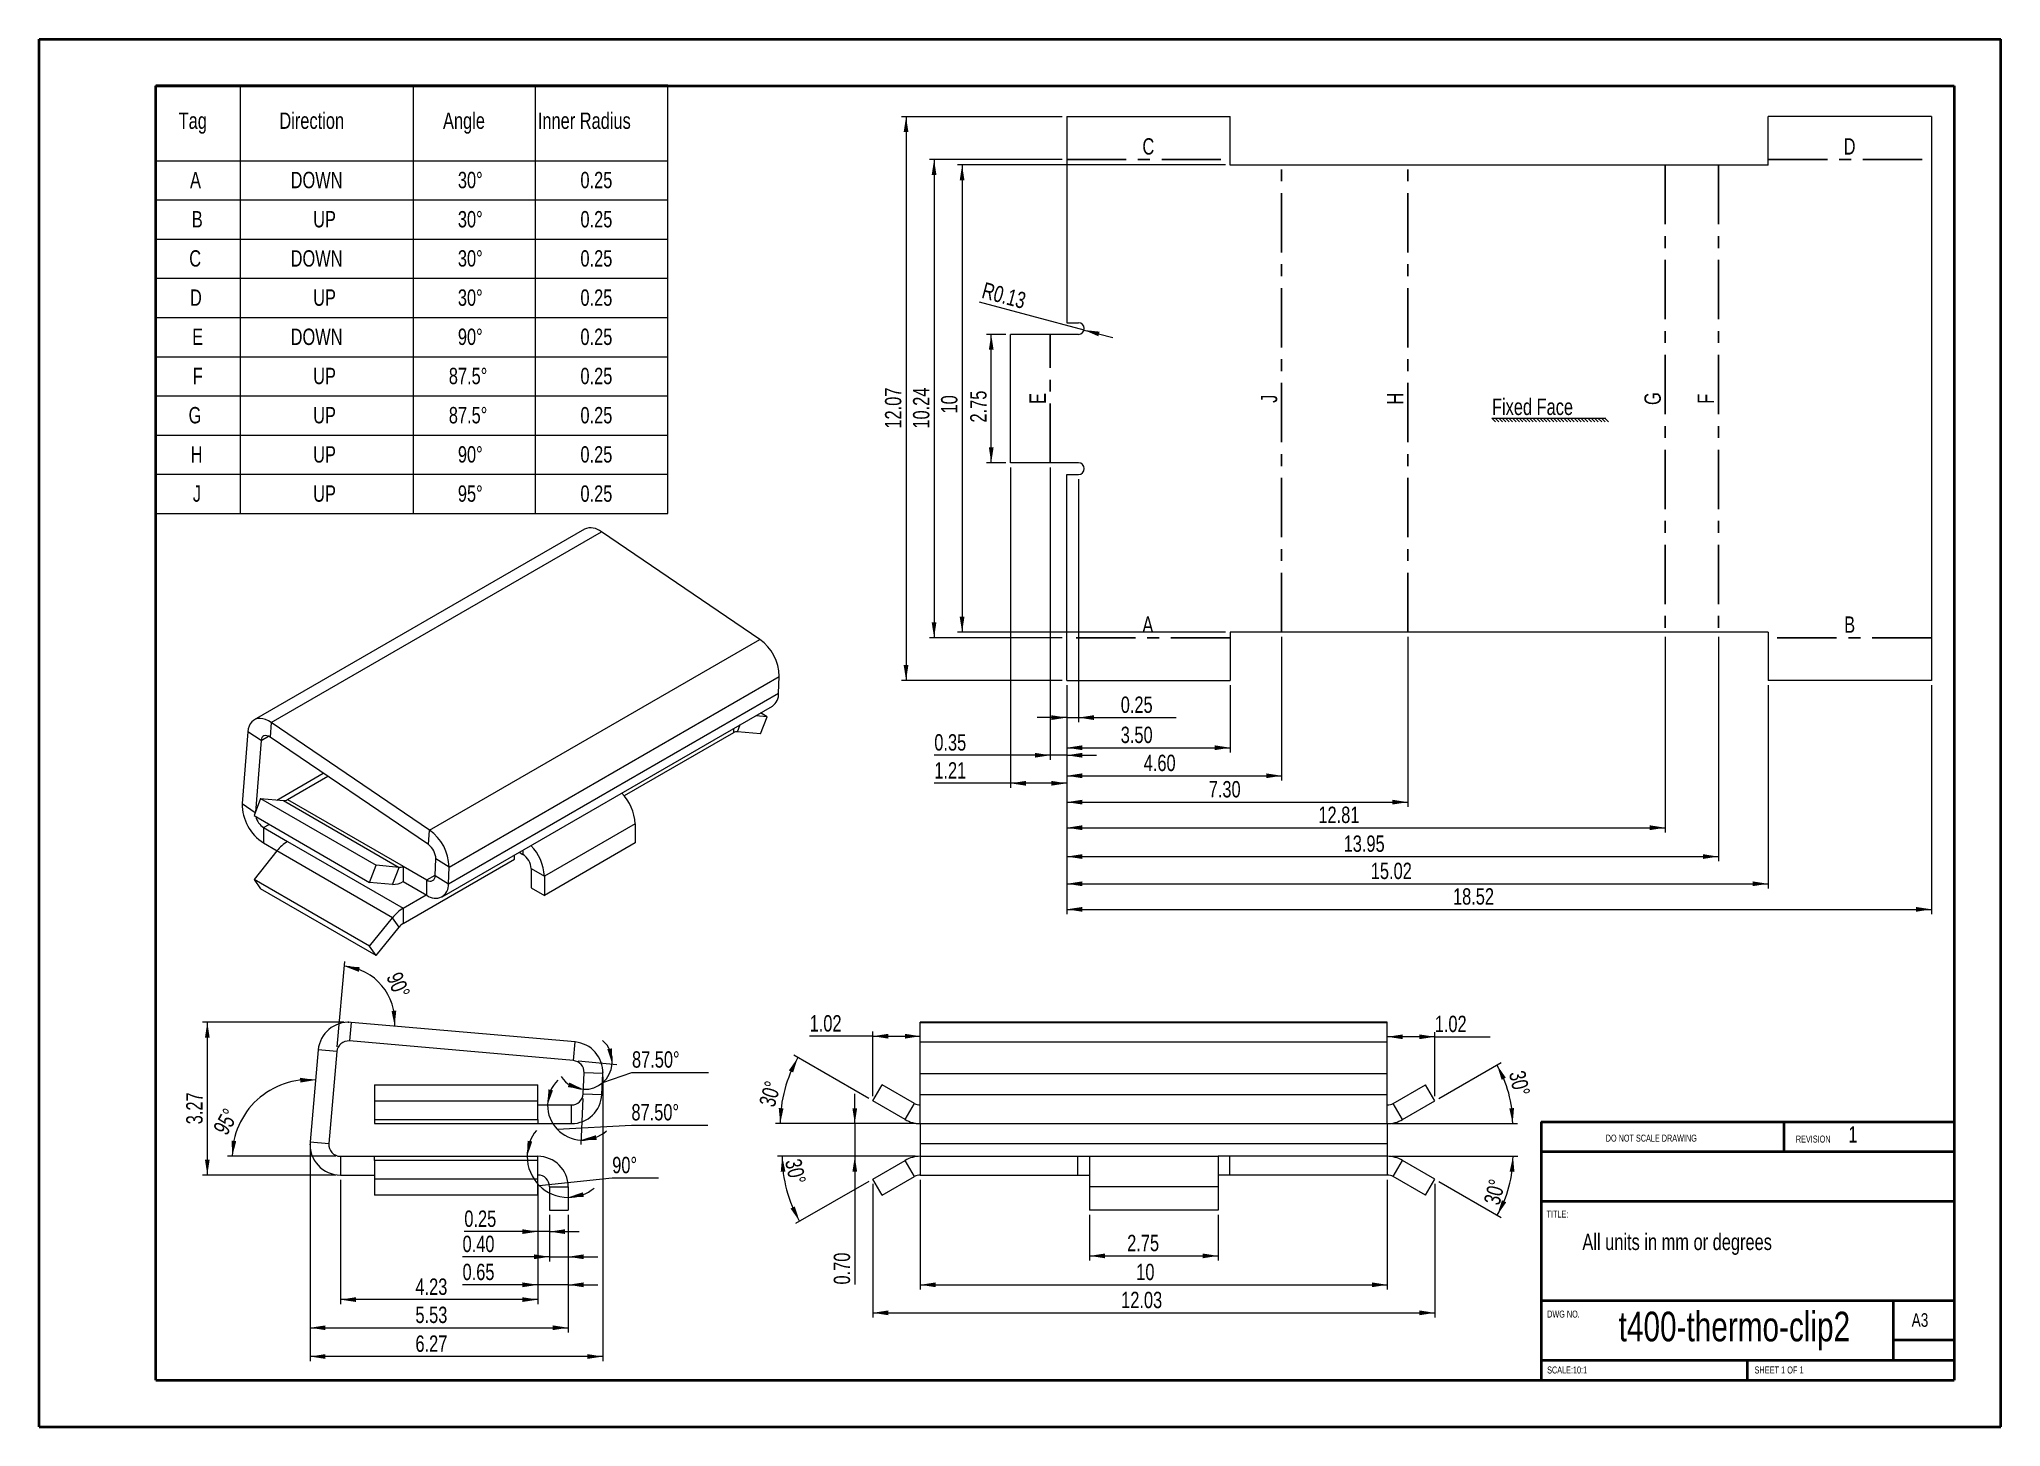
# Model space of a CAD drawing. Header units: millimetres. Extents: x 0 to 420, y 0 to 297.
import ezdxf

# ---------------------------------------------------------------- set-up
doc = ezdxf.new("R2010")
doc.units = ezdxf.units.MM
doc.header["$PDSIZE"] = -1
doc.linetypes.add('CENTERX2', pattern=[20.32, 12.7, -2.54, 2.54, -2.54])
doc.styles.add('SLDTEXTSTYLE0', font='TXT', dxfattribs={"width": 0.75})
doc.styles.add('SLDTEXTSTYLE1', font='TXT', dxfattribs={"width": 0.6875})
doc.dimstyles.new('SLDDIMSTYLE0', dxfattribs={"dimtxt": 3.5, "dimasz": 3.302, "dimexe": 0, "dimexo": 0.0625, "dimgap": 0.875, "dimtad": 1, "dimlfac": 0.1, "dimrnd": 1e-09, "dimzin": 4, "dimdsep": 46, "dimtxsty": 'SLDTEXTSTYLE0', "dimsah": 1, "dimcen": 0.09, "dimadec": 0, "dimazin": 1, "dimtfac": 1, "dimtofl": 0, "dimtmove": 0, "dimatfit": 3, "dimfxl": 1, "dimfrac": 2, "dimtolj": 1, "dimtzin": 12, "dimarcsym": 0})
doc.dimstyles.new('SLDDIMSTYLE1', dxfattribs={"dimtxt": 3.5, "dimasz": 3.302, "dimexe": 0, "dimexo": 0.0625, "dimgap": 0.875, "dimtad": 1, "dimlfac": 0.1, "dimrnd": 1e-09, "dimzin": 12, "dimdsep": 46, "dimtxsty": 'SLDTEXTSTYLE0', "dimsah": 1, "dimcen": 0.09, "dimadec": 0, "dimazin": 3, "dimtfac": 1, "dimtofl": 0, "dimtmove": 0, "dimatfit": 3, "dimfxl": 1, "dimfrac": 2, "dimtolj": 1, "dimtzin": 12, "dimarcsym": 0})
doc.dimstyles.new('SLDDIMSTYLE2', dxfattribs={"dimtxt": 3.5, "dimasz": 3.302, "dimexe": 0, "dimexo": 0.0625, "dimgap": 0.875, "dimtad": 1, "dimlfac": 0.1, "dimrnd": 1e-09, "dimzin": 12, "dimdsep": 46, "dimtxsty": 'SLDTEXTSTYLE0', "dimsah": 1, "dimcen": 0.09, "dimadec": 0, "dimazin": 3, "dimtfac": 1, "dimtmove": 0, "dimatfit": 0, "dimfxl": 1, "dimfrac": 2, "dimtolj": 1, "dimtzin": 12, "dimarcsym": 0})
doc.dimstyles.new('SLDDIMSTYLE3', dxfattribs={"dimtxt": 3.5, "dimasz": 3.302, "dimexe": 0, "dimexo": 0.0625, "dimgap": 0.875, "dimtad": 1, "dimlfac": 0.1, "dimrnd": 1e-09, "dimzin": 12, "dimdsep": 46, "dimtxsty": 'SLDTEXTSTYLE0', "dimsah": 1, "dimcen": 0, "dimadec": 0, "dimazin": 3, "dimtfac": 1, "dimtofl": 0, "dimtmove": 1, "dimatfit": 3, "dimfxl": 1, "dimfrac": 2, "dimtolj": 1, "dimtzin": 12, "dimarcsym": 0})
doc.dimstyles.new('SLDDIMSTYLE4', dxfattribs={"dimtxt": 3.5, "dimasz": 3.302, "dimexe": 0, "dimexo": 0.0625, "dimgap": 0.875, "dimtad": 1, "dimlfac": 0.1, "dimrnd": 1e-09, "dimzin": 4, "dimdsep": 46, "dimtxsty": 'SLDTEXTSTYLE0', "dimsah": 1, "dimcen": 0.09, "dimadec": 0, "dimazin": 1, "dimtfac": 1, "dimtmove": 0, "dimatfit": 0, "dimfxl": 1, "dimfrac": 2, "dimtolj": 1, "dimtzin": 12, "dimarcsym": 0})
doc.dimstyles.new('SLDDIMSTYLE5', dxfattribs={"dimtxt": 3.5, "dimasz": 3.302, "dimexe": 0, "dimexo": 0.0625, "dimgap": 0.875, "dimtad": 1, "dimdec": 4, "dimlfac": 0.1, "dimzin": 12, "dimdsep": 46, "dimtxsty": 'SLDTEXTSTYLE0', "dimsah": 1, "dimcen": 0.09, "dimazin": 3, "dimtfac": 1, "dimtofl": 0, "dimtmove": 0, "dimatfit": 3, "dimfxl": 1, "dimfrac": 2, "dimtolj": 1, "dimtzin": 12, "dimarcsym": 0})
doc.dimstyles.new('SLDDIMSTYLE6', dxfattribs={"dimtxt": 3.5, "dimasz": 3.302, "dimexe": 0, "dimexo": 0.0625, "dimgap": 0.875, "dimtad": 1, "dimdec": 4, "dimlfac": 0.1, "dimzin": 12, "dimdsep": 46, "dimtxsty": 'SLDTEXTSTYLE0', "dimsah": 1, "dimcen": 0.09, "dimazin": 3, "dimtfac": 1, "dimtofl": 0, "dimtmove": 0, "dimatfit": 3, "dimfxl": 1, "dimfrac": 2, "dimtolj": 1, "dimtzin": 12, "dimarcsym": 0})
doc.dimstyles.new('SLDDIMSTYLE7', dxfattribs={"dimtxt": 3.5, "dimasz": 3.302, "dimexe": 0, "dimexo": 0.0625, "dimgap": 0.875, "dimtad": 1, "dimdec": 4, "dimlfac": 0.1, "dimzin": 4, "dimdsep": 46, "dimtxsty": 'SLDTEXTSTYLE0', "dimsah": 1, "dimcen": 0.09, "dimazin": 1, "dimtfac": 1, "dimtofl": 0, "dimtmove": 0, "dimatfit": 3, "dimfxl": 1, "dimfrac": 2, "dimtolj": 1, "dimtzin": 12, "dimarcsym": 0})
doc.dimstyles.new('SLDDIMSTYLE8', dxfattribs={"dimtxt": 3.5, "dimasz": 3.302, "dimexe": 0, "dimexo": 0.0625, "dimgap": 0.875, "dimtad": 1, "dimdec": 4, "dimlfac": 0.1, "dimzin": 4, "dimdsep": 46, "dimtxsty": 'SLDTEXTSTYLE0', "dimsah": 1, "dimcen": 0.09, "dimazin": 1, "dimtfac": 1, "dimtofl": 0, "dimtmove": 0, "dimatfit": 3, "dimfxl": 1, "dimfrac": 2, "dimtolj": 1, "dimtzin": 12, "dimarcsym": 0})

msp = doc.modelspace()

# ---------------------------------------------------------------- texts
at = {"color": 7, "linetype": 'Continuous', "lineweight": 0}
for s, insert, char_height, attachment_point, style in [('C', (237.55789, 276.02968), 3.5, 2, 'SLDTEXTSTYLE0'), ('D', (387.70913, 276.02968), 3.5, 2, 'SLDTEXTSTYLE0'), ('A', (237.45459, 173.67349), 3.5, 2, 'SLDTEXTSTYLE0'), ('B', (387.72249, 173.67349), 3.5, 2, 'SLDTEXTSTYLE0'), ('1', (387.44077, 64.54963), 3.5, 1, 'SLDTEXTSTYLE0'), ('DO NOT SCALE DRAWING', (335.49348, 62.74777), 1.5, 1, 'SLDTEXTSTYLE0'), ('REVISION', (376.20643, 62.54969), 1.5, 1, 'SLDTEXTSTYLE0'), ('TITLE:', (322.83503, 46.49311), 1.5, 1, 'SLDTEXTSTYLE0'), ('All units in mm or degrees', (330.49866, 41.54008), 3.5, 1, 'SLDTEXTSTYLE0'), ('DWG NO.', (322.95281, 25.08342), 1.5, 1, 'SLDTEXTSTYLE0'), ('t400-thermo-clip2', (363.04604, 24.84652), 6.35, 2, 'SLDTEXTSTYLE0'), ('A3', (400.99983, 24.51522), 2.910417, 1, 'SLDTEXTSTYLE0'), ('SCALE:10:1', (322.95281, 13.11487), 1.5, 1, 'SLDTEXTSTYLE0'), ('SHEET 1 OF 1', (367.35714, 13.11487), 1.5, 1, 'SLDTEXTSTYLE1')]:
    msp.add_mtext(s, dxfattribs=dict(at, insert=insert, char_height=char_height, attachment_point=attachment_point, style=style))
at = {"color": 7, "linetype": 'Continuous', "lineweight": 0, "char_height": 3.5, "attachment_point": 2, "rotation": 90, "style": 'SLDTEXTSTYLE0'}
for s, insert in [('E', (212.11068, 220.30201)), ('J', (261.64734, 220.26434)), ('H', (288.684, 220.28743)), ('G', (343.78406, 220.285)), ('F', (355.16229, 220.25948))]:
    msp.add_mtext(s, dxfattribs=dict(at, insert=insert))

# ---------------------------------------------------------------- blocks, each defined once
blk = doc.blocks.new('SW_TABLEANNOTATION_0')
at = {"color": 0, "linetype": 'Continuous', "lineweight": 0}
for p, q in [((0, 0), (0, -91.65)), ((109.58, 0), (0, 0)), ((18.03, 0), (18.03, -16.13)), ((55.1, 0), (55.1, -16.13)), ((81.22, 0), (81.22, -16.13)), ((109.58, -91.65), (109.58, 0)), ((0, -16.13), (109.58, -16.13)), ((18.03, -16.13), (18.03, -91.65)), ((55.1, -16.13), (55.1, -91.65)), ((81.22, -16.13), (81.22, -91.65)), ((0, -24.52), (109.58, -24.52)), ((0, -32.91), (109.58, -32.91)), ((0, -41.3), (109.58, -41.3)), ((0, -49.69), (109.58, -49.69)), ((0, -58.09), (109.58, -58.09)), ((0, -66.48), (109.58, -66.48)), ((0, -74.87), (109.58, -74.87)), ((0, -83.26), (109.58, -83.26)), ((0, -91.65), (109.58, -91.65))]:
    blk.add_line(p, q, dxfattribs=at)
at = {"color": 0, "linetype": 'Continuous', "lineweight": 0, "char_height": 3.5, "attachment_point": 1, "style": 'SLDTEXTSTYLE0'}
for s, insert in [('Tag', (4.85, -5.82)), ('Direction', (26.42, -5.82)), ('Angle', (61.46, -5.82)), ('Inner Radius', (81.76, -5.82)), ('A', (7.29, -18.52)), ('DOWN', (28.83, -18.52)), ('30°', (64.64, -18.52)), ('0.25', (90.88, -18.52)), ('B', (7.67, -26.91)), ('UP', (33.65, -26.91)), ('30°', (64.64, -26.91)), ('0.25', (90.88, -26.91)), ('C', (7.12, -35.3)), ('DOWN', (28.83, -35.3)), ('30°', (64.64, -35.3)), ('0.25', (90.88, -35.3)), ('D', (7.28, -43.69)), ('UP', (33.65, -43.69)), ('30°', (64.64, -43.69)), ('0.25', (90.88, -43.69)), ('E', (7.76, -52.08)), ('DOWN', (28.83, -52.08)), ('90°', (64.64, -52.08)), ('0.25', (90.88, -52.08)), ('F', (7.88, -60.47)), ('UP', (33.65, -60.47)), ('87.5°', (62.7, -60.47)), ('0.25', (90.88, -60.47)), ('G', (6.98, -68.86)), ('UP', (33.65, -68.86)), ('87.5°', (62.7, -68.86)), ('0.25', (90.88, -68.86)), ('H', (7.42, -77.25)), ('UP', (33.65, -77.25)), ('90°', (64.64, -77.25)), ('0.25', (90.88, -77.25)), ('J', (7.89, -85.64)), ('UP', (33.65, -85.64)), ('95°', (64.64, -85.64)), ('0.25', (90.88, -85.64))]:
    blk.add_mtext(s, dxfattribs=dict(at, insert=insert))
blk = doc.blocks.new('_D')
at = {"color": 7, "linetype": 'Continuous', "lineweight": 0}
for p, q in [((220.09, 158.95), (220.09, 144.56)), ((255.09, 158.95), (255.09, 144.56)), ((220.09, 145.56), (255.09, 145.56))]:
    blk.add_line(p, q, dxfattribs=at)
for points in [[(220.09, 145.56), (223.4, 145.05), (223.4, 146.07)], [(255.09, 145.56), (251.79, 146.07), (251.79, 145.05)]]:
    blk.add_solid(points, dxfattribs=at)
at = {"color": 7, "linetype": 'Continuous', "lineweight": 0, "insert": (231.65, 150.07, -13.03), "char_height": 3.5, "attachment_point": 1, "style": 'SLDTEXTSTYLE0'}
blk.add_mtext('3.50', dxfattribs=at)
blk = doc.blocks.new('_D_1')
at = {"color": 7, "linetype": 'Continuous', "lineweight": 0}
for p, q in [((266.1, 169.3), (266.1, 138.56)), ((220.09, 158.95), (220.09, 138.56)), ((220.09, 139.56), (266.1, 139.56))]:
    blk.add_line(p, q, dxfattribs=at)
for points in [[(220.09, 139.56), (223.4, 139.05), (223.4, 140.07)], [(266.1, 139.56), (262.79, 140.07), (262.79, 139.05)]]:
    blk.add_solid(points, dxfattribs=at)
at = {"color": 7, "linetype": 'Continuous', "lineweight": 0, "insert": (236.57, 144.07, -13.03), "char_height": 3.5, "attachment_point": 1, "style": 'SLDTEXTSTYLE0'}
blk.add_mtext('4.60', dxfattribs=at)
blk = doc.blocks.new('_D_2')
at = {"color": 7, "linetype": 'Continuous', "lineweight": 0}
for p, q in [((293.13, 169.3), (293.13, 132.91)), ((220.09, 158.95), (220.09, 132.91)), ((220.09, 133.91), (293.13, 133.91))]:
    blk.add_line(p, q, dxfattribs=at)
for points in [[(220.09, 133.91), (223.4, 133.41), (223.4, 134.42)], [(293.13, 133.91), (289.83, 134.42), (289.83, 133.41)]]:
    blk.add_solid(points, dxfattribs=at)
at = {"color": 7, "linetype": 'Continuous', "lineweight": 0, "insert": (250.49, 138.43, -13.03), "char_height": 3.5, "attachment_point": 1, "style": 'SLDTEXTSTYLE0'}
blk.add_mtext('7.30', dxfattribs=at)
blk = doc.blocks.new('_D_3')
at = {"color": 7, "linetype": 'Continuous', "lineweight": 0}
for p, q in [((348.23, 169.3), (348.23, 127.44)), ((220.09, 158.95), (220.09, 127.44)), ((220.09, 128.44), (348.23, 128.44))]:
    blk.add_line(p, q, dxfattribs=at)
for points in [[(220.09, 128.44), (223.4, 127.93), (223.4, 128.95)], [(348.23, 128.44), (344.93, 128.95), (344.93, 127.93)]]:
    blk.add_solid(points, dxfattribs=at)
at = {"color": 7, "linetype": 'Continuous', "lineweight": 0, "insert": (273.97, 132.95, -13.03), "char_height": 3.5, "attachment_point": 1, "style": 'SLDTEXTSTYLE0'}
blk.add_mtext('12.81', dxfattribs=at)
blk = doc.blocks.new('_D_4')
at = {"color": 7, "linetype": 'Continuous', "lineweight": 0}
for p, q in [((359.61, 169.3), (359.61, 121.26)), ((220.09, 158.95), (220.09, 121.26)), ((220.09, 122.26), (359.61, 122.26))]:
    blk.add_line(p, q, dxfattribs=at)
for points in [[(220.09, 122.26), (223.4, 121.76), (223.4, 122.77)], [(359.61, 122.26), (356.31, 122.77), (356.31, 121.76)]]:
    blk.add_solid(points, dxfattribs=at)
at = {"color": 7, "linetype": 'Continuous', "lineweight": 0, "insert": (279.38, 126.78, -13.03), "char_height": 3.5, "attachment_point": 1, "style": 'SLDTEXTSTYLE0'}
blk.add_mtext('13.95', dxfattribs=at)
blk = doc.blocks.new('_D_5')
at = {"color": 7, "linetype": 'Continuous', "lineweight": 0}
for p, q in [((220.09, 158.95), (220.09, 115.44)), ((370.25, 158.95), (370.25, 115.44)), ((220.09, 116.44), (370.25, 116.44))]:
    blk.add_line(p, q, dxfattribs=at)
for points in [[(220.09, 116.44), (223.4, 115.93), (223.4, 116.95)], [(370.25, 116.44), (366.95, 116.95), (366.95, 115.93)]]:
    blk.add_solid(points, dxfattribs=at)
at = {"color": 7, "linetype": 'Continuous', "lineweight": 0, "insert": (285.19, 120.95, -13.03), "char_height": 3.5, "attachment_point": 1, "style": 'SLDTEXTSTYLE0'}
blk.add_mtext('15.02', dxfattribs=at)
blk = doc.blocks.new('_D_6')
at = {"color": 7, "linetype": 'Continuous', "lineweight": 0}
for p, q in [((220.09, 158.95), (220.09, 109.97)), ((405.25, 158.95), (405.25, 109.97)), ((220.09, 110.97), (405.25, 110.97))]:
    blk.add_line(p, q, dxfattribs=at)
for points in [[(220.09, 110.97), (223.4, 110.46), (223.4, 111.47)], [(405.25, 110.97), (401.95, 111.47), (401.95, 110.46)]]:
    blk.add_solid(points, dxfattribs=at)
at = {"color": 7, "linetype": 'Continuous', "lineweight": 0, "insert": (302.79, 115.48, -13.03), "char_height": 3.5, "attachment_point": 1, "style": 'SLDTEXTSTYLE0'}
blk.add_mtext('18.52', dxfattribs=at)
blk = doc.blocks.new('_D_7')
at = {"color": 7, "linetype": 'Continuous', "lineweight": 0}
for p, q in [((207.03, 234.05), (202.92, 234.05)), ((203.92, 206.55), (203.92, 234.05)), ((207.03, 206.55), (202.92, 206.55))]:
    blk.add_line(p, q, dxfattribs=at)
for points in [[(203.92, 234.05), (203.41, 230.74), (204.43, 230.74)], [(203.92, 206.55), (204.43, 209.85), (203.41, 209.85)]]:
    blk.add_solid(points, dxfattribs=at)
at = {"color": 7, "linetype": 'Continuous', "lineweight": 0, "insert": (199.41, 215.17, 1), "char_height": 3.5, "attachment_point": 1, "rotation": 90, "style": 'SLDTEXTSTYLE0'}
blk.add_mtext('2.75', dxfattribs=at)
blk = doc.blocks.new('_D_8')
at = {"color": 7, "linetype": 'Continuous', "lineweight": 0}
for p, q in [((254.09, 270.3), (196.68, 270.3)), ((197.68, 270.3), (197.68, 170.3)), ((254.09, 170.3), (196.68, 170.3))]:
    blk.add_line(p, q, dxfattribs=at)
for points in [[(197.68, 270.3), (197.17, 266.99), (198.19, 266.99)], [(197.68, 170.3), (198.19, 173.6), (197.17, 173.6)]]:
    blk.add_solid(points, dxfattribs=at)
at = {"color": 7, "linetype": 'Continuous', "lineweight": 0, "insert": (193.17, 217.11, -13.03), "char_height": 3.5, "attachment_point": 1, "rotation": 90, "style": 'SLDTEXTSTYLE0'}
blk.add_mtext('10', dxfattribs=at)
blk = doc.blocks.new('_D_9')
at = {"color": 7, "linetype": 'Continuous', "lineweight": 0}
for p, q in [((219.09, 271.47), (190.68, 271.47)), ((191.68, 271.47), (191.68, 169.12)), ((219.09, 169.12), (190.68, 169.12))]:
    blk.add_line(p, q, dxfattribs=at)
for points in [[(191.68, 271.47), (191.17, 268.17), (192.19, 268.17)], [(191.68, 169.12), (192.19, 172.42), (191.17, 172.42)]]:
    blk.add_solid(points, dxfattribs=at)
at = {"color": 7, "linetype": 'Continuous', "lineweight": 0, "insert": (187.17, 213.87, -13.03), "char_height": 3.5, "attachment_point": 1, "rotation": 90, "style": 'SLDTEXTSTYLE0'}
blk.add_mtext('10.24', dxfattribs=at)
blk = doc.blocks.new('_D_10')
at = {"color": 7, "linetype": 'Continuous', "lineweight": 0}
for p, q in [((219.09, 280.64), (184.68, 280.64)), ((185.68, 280.64), (185.68, 159.95)), ((219.09, 159.95), (184.68, 159.95))]:
    blk.add_line(p, q, dxfattribs=at)
for points in [[(185.68, 280.64), (185.17, 277.34), (186.19, 277.34)], [(185.68, 159.95), (186.19, 163.25), (185.17, 163.25)]]:
    blk.add_solid(points, dxfattribs=at)
at = {"color": 7, "linetype": 'Continuous', "lineweight": 0, "insert": (181.17, 213.87, -13.03), "char_height": 3.5, "attachment_point": 1, "rotation": 90, "style": 'SLDTEXTSTYLE0'}
blk.add_mtext('12.07', dxfattribs=at)
blk = doc.blocks.new('_D_11')
at = {"color": 7, "linetype": 'Continuous', "lineweight": 0}
for p, q in [((216.56, 205.55), (216.56, 142.95)), ((220.09, 158.95), (220.09, 142.95)), ((216.56, 143.95), (191.73, 143.95)), ((220.09, 143.95), (216.56, 143.95)), ((220.09, 143.95), (226.44, 143.95))]:
    blk.add_line(p, q, dxfattribs=at)
for points in [[(216.56, 143.95), (213.26, 144.46), (213.26, 143.44)], [(220.09, 143.95), (223.4, 143.44), (223.4, 144.46)]]:
    blk.add_solid(points, dxfattribs=at)
at = {"color": 7, "linetype": 'Continuous', "lineweight": 0, "insert": (191.73, 148.46, -13.03), "char_height": 3.5, "attachment_point": 1, "style": 'SLDTEXTSTYLE0'}
blk.add_mtext('0.35', dxfattribs=at)
blk = doc.blocks.new('_D_12')
at = {"color": 7, "linetype": 'Continuous', "lineweight": 0}
for p, q in [((208.03, 205.55), (208.03, 136.95)), ((220.09, 158.95), (220.09, 136.95)), ((208.03, 137.95), (191.73, 137.95)), ((220.09, 137.95), (208.03, 137.95))]:
    blk.add_line(p, q, dxfattribs=at)
for points in [[(208.03, 137.95), (211.33, 137.44), (211.33, 138.46)], [(220.09, 137.95), (216.79, 138.46), (216.79, 137.44)]]:
    blk.add_solid(points, dxfattribs=at)
at = {"color": 7, "linetype": 'Continuous', "lineweight": 0, "insert": (191.73, 142.46, -13.03), "char_height": 3.5, "attachment_point": 1, "style": 'SLDTEXTSTYLE0'}
blk.add_mtext('1.21', dxfattribs=at)
blk = doc.blocks.new('_D_13')
at = {"color": 7, "linetype": 'Continuous', "lineweight": 0}
for p, q in [((222.59, 203.05), (222.59, 151.01)), ((220.09, 158.95), (220.09, 151.01)), ((220.09, 152.01), (213.74, 152.01)), ((220.09, 152.01), (222.59, 152.01)), ((222.59, 152.01), (243.54, 152.01))]:
    blk.add_line(p, q, dxfattribs=at)
for points in [[(220.09, 152.01), (216.79, 152.52), (216.79, 151.5)], [(222.59, 152.01), (225.9, 151.5), (225.9, 152.52)]]:
    blk.add_solid(points, dxfattribs=at)
at = {"color": 7, "linetype": 'Continuous', "lineweight": 0, "insert": (231.65, 156.52, -13.03), "char_height": 3.5, "attachment_point": 1, "style": 'SLDTEXTSTYLE0'}
blk.add_mtext('0.25', dxfattribs=at)
blk = doc.blocks.new('_D_14')
at = {"color": 7, "linetype": 'Continuous', "lineweight": 0}
for q in [(201.41, 240.92), (229.94, 233.34)]:
    blk.add_line((223.8, 234.97), q, dxfattribs=at)
blk.add_solid([(223.8, 234.97), (226.86, 233.63), (227.12, 234.62)], dxfattribs=at)
at = {"color": 7, "linetype": 'Continuous', "lineweight": 0, "insert": (202.58, 245.28, -15.03), "char_height": 3.5, "attachment_point": 1, "rotation": 345, "style": 'SLDTEXTSTYLE0'}
blk.add_mtext('R0.13', dxfattribs=at)
blk = doc.blocks.new('SW_NOTE_0')
at = {"color": 0, "linetype": 'Continuous', "lineweight": 0}
for p, q in [((-0.03, 0.35), (24.41, 0.35)), ((-0.03, 0.35), (0.76, -0.44)), ((0.7, 0.35), (1.49, -0.44)), ((1.44, 0.35), (2.23, -0.44)), ((2.17, 0.35), (2.96, -0.44)), ((2.9, 0.35), (3.69, -0.44)), ((3.64, 0.35), (4.43, -0.44)), ((4.37, 0.35), (5.16, -0.44)), ((5.1, 0.35), (5.89, -0.44)), ((5.84, 0.35), (6.62, -0.44)), ((6.57, 0.35), (7.36, -0.44)), ((7.3, 0.35), (8.09, -0.44)), ((8.04, 0.35), (8.82, -0.44)), ((8.77, 0.35), (9.56, -0.44)), ((9.5, 0.35), (10.29, -0.44)), ((10.24, 0.35), (11.02, -0.44)), ((10.97, 0.35), (11.76, -0.44)), ((11.7, 0.35), (12.49, -0.44)), ((12.43, 0.35), (13.22, -0.44)), ((13.17, 0.35), (13.96, -0.44)), ((13.9, 0.35), (14.69, -0.44)), ((14.63, 0.35), (15.42, -0.44)), ((15.37, 0.35), (16.16, -0.44)), ((16.1, 0.35), (16.89, -0.44)), ((16.83, 0.35), (17.62, -0.44)), ((17.57, 0.35), (18.36, -0.44)), ((18.3, 0.35), (19.09, -0.44)), ((19.03, 0.35), (19.82, -0.44)), ((19.77, 0.35), (20.56, -0.44)), ((20.5, 0.35), (21.29, -0.44)), ((21.23, 0.35), (22.02, -0.44)), ((21.97, 0.35), (22.76, -0.44)), ((22.7, 0.35), (23.49, -0.44)), ((23.43, 0.35), (24.22, -0.44)), ((24.17, 0.35), (24.96, -0.44))]:
    blk.add_line(p, q, dxfattribs=at)
at = {"color": 0, "linetype": 'Continuous', "lineweight": 0, "insert": (0, 4.51), "char_height": 3.5, "attachment_point": 1, "style": 'SLDTEXTSTYLE0'}
blk.add_mtext('Fixed Face', dxfattribs=at)
blk = doc.blocks.new('_D_15')
at = {"color": 7, "linetype": 'Continuous', "lineweight": 0}
for p, q in [((65.29, 86.8), (35.07, 86.8)), ((36.07, 86.8), (36.07, 54.1)), ((63.57, 54.1), (35.07, 54.1))]:
    blk.add_line(p, q, dxfattribs=at)
for points in [[(36.07, 86.8), (35.56, 83.5), (36.57, 83.5)], [(36.07, 54.1), (36.57, 57.4), (35.56, 57.4)]]:
    blk.add_solid(points, dxfattribs=at)
at = {"color": 7, "linetype": 'Continuous', "lineweight": 0, "insert": (31.55, 64.96, 1), "char_height": 3.5, "attachment_point": 1, "rotation": 90, "style": 'SLDTEXTSTYLE0'}
blk.add_mtext('3.27', dxfattribs=at)
blk = doc.blocks.new('_D_16')
at = {"color": 7, "linetype": 'Continuous', "lineweight": 0}
for p, q in [((58.07, 59.6), (58.07, 20.41)), ((113.34, 45.6), (113.34, 20.41)), ((58.07, 21.41), (113.34, 21.41))]:
    blk.add_line(p, q, dxfattribs=at)
for points in [[(58.07, 21.41), (61.37, 20.9), (61.37, 21.91)], [(113.34, 21.41), (110.04, 21.91), (110.04, 20.9)]]:
    blk.add_solid(points, dxfattribs=at)
at = {"color": 7, "linetype": 'Continuous', "lineweight": 0, "insert": (80.63, 25.92, 1), "char_height": 3.5, "attachment_point": 1, "style": 'SLDTEXTSTYLE0'}
blk.add_mtext('5.53', dxfattribs=at)
blk = doc.blocks.new('_D_17')
at = {"color": 7, "linetype": 'Continuous', "lineweight": 0}
for p, q in [((120.74, 75.1), (120.74, 14.25)), ((58.07, 59.6), (58.07, 14.25)), ((120.74, 15.25), (58.07, 15.25))]:
    blk.add_line(p, q, dxfattribs=at)
for points in [[(58.07, 15.25), (61.37, 14.74), (61.37, 15.76)], [(120.74, 15.25), (117.43, 15.76), (117.43, 14.74)]]:
    blk.add_solid(points, dxfattribs=at)
at = {"color": 7, "linetype": 'Continuous', "lineweight": 0, "insert": (80.63, 19.76, 1), "char_height": 3.5, "attachment_point": 1, "style": 'SLDTEXTSTYLE0'}
blk.add_mtext('6.27', dxfattribs=at)
blk = doc.blocks.new('_D_18')
at = {"color": 7, "linetype": 'Continuous', "lineweight": 0}
for p, q in [((109.34, 45.6), (109.34, 35.6)), ((113.34, 45.6), (113.34, 35.6)), ((109.34, 36.6), (90.72, 36.6)), ((109.34, 36.6), (113.34, 36.6)), ((113.34, 36.6), (119.69, 36.6))]:
    blk.add_line(p, q, dxfattribs=at)
for points in [[(109.34, 36.6), (106.04, 37.11), (106.04, 36.09)], [(113.34, 36.6), (116.64, 36.09), (116.64, 37.11)]]:
    blk.add_solid(points, dxfattribs=at)
at = {"color": 7, "linetype": 'Continuous', "lineweight": 0, "insert": (90.72, 41.11, -49), "char_height": 3.5, "attachment_point": 1, "style": 'SLDTEXTSTYLE0'}
blk.add_mtext('0.40', dxfattribs=at)
blk = doc.blocks.new('_D_19')
at = {"color": 7, "linetype": 'Continuous', "lineweight": 0}
for p, q in [((106.84, 52.24), (106.84, 29.6)), ((113.34, 45.6), (113.34, 29.6)), ((106.84, 30.6), (90.72, 30.6)), ((113.34, 30.6), (106.84, 30.6)), ((113.34, 30.6), (119.69, 30.6))]:
    blk.add_line(p, q, dxfattribs=at)
for points in [[(106.84, 30.6), (103.54, 31.11), (103.54, 30.09)], [(113.34, 30.6), (116.64, 30.09), (116.64, 31.11)]]:
    blk.add_solid(points, dxfattribs=at)
at = {"color": 7, "linetype": 'Continuous', "lineweight": 0, "insert": (90.72, 35.11, -49), "char_height": 3.5, "attachment_point": 1, "style": 'SLDTEXTSTYLE0'}
blk.add_mtext('0.65', dxfattribs=at)
blk = doc.blocks.new('_D_20')
at = {"color": 7, "linetype": 'Continuous', "lineweight": 0}
blk.add_line((63.57, 58.1), (40.42, 58.1), dxfattribs=at)
blk.add_arc((57.82, 58.1), 16.4, 85, 180, dxfattribs=at)
for points in [[(59.25, 74.44), (55.94, 74.91), (55.96, 73.89)], [(41.42, 58.1), (42.26, 61.34), (41.25, 61.44)]]:
    blk.add_solid(points, dxfattribs=at)
at = {"color": 7, "linetype": 'Continuous', "lineweight": 0, "insert": (37.18, 64.08, -49), "char_height": 3.5, "attachment_point": 1, "rotation": 60.5462, "style": 'SLDTEXTSTYLE0'}
blk.add_mtext('95°', dxfattribs=at)
blk = doc.blocks.new('_D_21')
at = {"color": 7, "linetype": 'Continuous', "lineweight": 0}
blk.add_line((63.89, 81.51), (65.49, 99.81), dxfattribs=at)
blk.add_arc((64.37, 86.99), 11.86, 355, 85, dxfattribs=at)
for points in [[(65.4, 98.81), (68.51, 97.59), (68.73, 98.58)], [(76.18, 85.96), (76.53, 89.28), (75.52, 89.23)]]:
    blk.add_solid(points, dxfattribs=at)
at = {"color": 7, "linetype": 'Continuous', "lineweight": 0, "insert": (77.56, 97.88, -49), "char_height": 3.5, "attachment_point": 1, "rotation": 292.7409, "style": 'SLDTEXTSTYLE0'}
blk.add_mtext('90°', dxfattribs=at)
blk = doc.blocks.new('_D_22')
at = {"color": 7, "linetype": 'Continuous', "lineweight": 0}
for p, q in [((107.13, 51.89), (122.77, 53.48)), ((122.77, 53.48), (132.65, 53.48))]:
    blk.add_line(p, q, dxfattribs=at)
for start, end in [(140.7671, 180), (180, 270), (270, 309.2329)]:
    blk.add_arc((113.34, 58.1), 8.79, start, end, dxfattribs=at)
for points in [[(104.55, 58.1), (105.64, 61.26), (104.64, 61.44)], [(113.34, 49.32), (116.68, 49.41), (116.5, 50.41)]]:
    blk.add_solid(points, dxfattribs=at)
at = {"color": 7, "linetype": 'Continuous', "lineweight": 0, "insert": (122.77, 57.99, -49), "char_height": 3.5, "attachment_point": 1, "style": 'SLDTEXTSTYLE0'}
blk.add_mtext('90°', dxfattribs=at)
blk = doc.blocks.new('_D_23')
at = {"color": 7, "linetype": 'Continuous', "lineweight": 0}
for p, q in [((116.49, 70.49), (116.06, 60.6)), ((111, 63.91), (126.88, 64.78)), ((126.88, 64.78), (143.22, 64.78))]:
    blk.add_line(p, q, dxfattribs=at)
for start, end in [(134.9801, 180), (180, 267.5), (267.5, 312.5199)]:
    blk.add_arc((116.43, 69.1), 7.52, start, end, dxfattribs=at)
for points in [[(108.92, 69.1), (110.09, 72.23), (109.1, 72.44)], [(116.11, 61.59), (119.45, 61.63), (119.28, 62.63)]]:
    blk.add_solid(points, dxfattribs=at)
at = {"color": 7, "linetype": 'Continuous', "lineweight": 0, "insert": (126.88, 69.29, -49), "char_height": 3.5, "attachment_point": 1, "style": 'SLDTEXTSTYLE0'}
blk.add_mtext('87.50°', dxfattribs=at)
blk = doc.blocks.new('_D_24')
at = {"color": 7, "linetype": 'Continuous', "lineweight": 0}
for p, q in [((115.45, 78.51), (123.76, 77.78)), ((120.76, 73.91), (127, 76.07)), ((127, 76.07), (143.35, 76.07))]:
    blk.add_line(p, q, dxfattribs=at)
for start, end in [(355, 49.6728), (267.5, 355), (212.8272, 267.5)]:
    blk.add_arc((116.84, 78.39), 5.95, start, end, dxfattribs=at)
for points in [[(122.76, 77.87), (122.72, 81.21), (121.72, 81.04)], [(116.58, 72.44), (113.57, 73.9), (113.27, 72.92)]]:
    blk.add_solid(points, dxfattribs=at)
at = {"color": 7, "linetype": 'Continuous', "lineweight": 0, "insert": (127, 80.58, -49), "char_height": 3.5, "attachment_point": 1, "style": 'SLDTEXTSTYLE0'}
blk.add_mtext('87.50°', dxfattribs=at)
blk = doc.blocks.new('_D_25')
at = {"color": 7, "linetype": 'Continuous', "lineweight": 0}
for p, q in [((64.57, 53.1), (64.57, 26.43)), ((106.84, 48.77), (106.84, 26.43)), ((106.84, 27.43), (64.57, 27.43))]:
    blk.add_line(p, q, dxfattribs=at)
for points in [[(64.57, 27.43), (67.87, 26.93), (67.87, 27.94)], [(106.84, 27.43), (103.54, 27.94), (103.54, 26.93)]]:
    blk.add_solid(points, dxfattribs=at)
at = {"color": 7, "linetype": 'Continuous', "lineweight": 0, "insert": (80.63, 31.95, -49), "char_height": 3.5, "attachment_point": 1, "style": 'SLDTEXTSTYLE0'}
blk.add_mtext('4.23', dxfattribs=at)
blk = doc.blocks.new('_D_26')
at = {"color": 7, "linetype": 'Continuous', "lineweight": 0}
for p, q in [((106.84, 48.77), (106.84, 40.98)), ((109.34, 45.6), (109.34, 40.98)), ((106.84, 41.98), (91.1, 41.98)), ((109.34, 41.98), (106.84, 41.98)), ((109.34, 41.98), (115.69, 41.98))]:
    blk.add_line(p, q, dxfattribs=at)
for points in [[(106.84, 41.98), (103.54, 42.49), (103.54, 41.48)], [(109.34, 41.98), (112.64, 41.48), (112.64, 42.49)]]:
    blk.add_solid(points, dxfattribs=at)
at = {"color": 7, "linetype": 'Continuous', "lineweight": 0, "insert": (91.1, 46.5, -49), "char_height": 3.5, "attachment_point": 1, "style": 'SLDTEXTSTYLE0'}
blk.add_mtext('0.25', dxfattribs=at)
blk = doc.blocks.new('_D_27')
at = {"color": 7, "linetype": 'Continuous', "lineweight": 0}
for p, q in [((299.76, 70.47), (313.07, 78.15)), ((289.73, 65.1), (316.57, 65.1))]:
    blk.add_line(p, q, dxfattribs=at)
blk.add_arc((290.47, 65.1), 25.1, 0, 30, dxfattribs=at)
for points in [[(312.21, 77.65), (313.21, 74.47), (314.12, 74.92)], [(315.57, 65.1), (315.86, 68.43), (314.85, 68.36)]]:
    blk.add_solid(points, dxfattribs=at)
at = {"color": 7, "linetype": 'Continuous', "lineweight": 0, "insert": (318.15, 76.71, -202.28), "char_height": 3.5, "attachment_point": 1, "rotation": 283.2761, "style": 'SLDTEXTSTYLE0'}
blk.add_mtext('30°', dxfattribs=at)
blk = doc.blocks.new('_D_28')
at = {"color": 7, "linetype": 'Continuous', "lineweight": 0}
for p, q in [((289.73, 58.1), (316.65, 58.1)), ((299.76, 52.74), (313.14, 45.02))]:
    blk.add_line(p, q, dxfattribs=at)
blk.add_arc((290.47, 58.1), 25.17, 330, 0, dxfattribs=at)
for points in [[(315.65, 58.1), (314.92, 54.84), (315.94, 54.77)], [(312.27, 45.52), (314.19, 48.25), (313.28, 48.7)]]:
    blk.add_solid(points, dxfattribs=at)
at = {"color": 7, "linetype": 'Continuous', "lineweight": 0, "insert": (309.33, 48.31, -202.28), "char_height": 3.5, "attachment_point": 1, "rotation": 76.0102, "style": 'SLDTEXTSTYLE0'}
blk.add_mtext('30°', dxfattribs=at)
blk = doc.blocks.new('_D_29')
at = {"color": 7, "linetype": 'Continuous', "lineweight": 0}
for p, q in [((224.98, 45.6), (224.98, 35.79)), ((252.48, 45.6), (252.48, 35.79)), ((224.98, 36.79), (252.48, 36.79))]:
    blk.add_line(p, q, dxfattribs=at)
for points in [[(224.98, 36.79), (228.28, 36.28), (228.28, 37.3)], [(252.48, 36.79), (249.18, 37.3), (249.18, 36.28)]]:
    blk.add_solid(points, dxfattribs=at)
at = {"color": 7, "linetype": 'Continuous', "lineweight": 0, "insert": (233.03, 41.3, -202.28), "char_height": 3.5, "attachment_point": 1, "style": 'SLDTEXTSTYLE0'}
blk.add_mtext('2.75', dxfattribs=at)
blk = doc.blocks.new('_D_30')
at = {"color": 7, "linetype": 'Continuous', "lineweight": 0}
for p, q in [((188.73, 53.1), (188.73, 29.6)), ((288.73, 53.1), (288.73, 29.6)), ((188.73, 30.6), (288.73, 30.6))]:
    blk.add_line(p, q, dxfattribs=at)
for points in [[(188.73, 30.6), (192.03, 30.09), (192.03, 31.11)], [(288.73, 30.6), (285.43, 31.11), (285.43, 30.09)]]:
    blk.add_solid(points, dxfattribs=at)
at = {"color": 7, "linetype": 'Continuous', "lineweight": 0, "insert": (234.97, 35.11, -202.28), "char_height": 3.5, "attachment_point": 1, "style": 'SLDTEXTSTYLE0'}
blk.add_mtext('10', dxfattribs=at)
blk = doc.blocks.new('_D_31')
at = {"color": 7, "linetype": 'Continuous', "lineweight": 0}
for p, q in [((178.56, 52.24), (178.56, 23.6)), ((298.9, 52.24), (298.9, 23.6)), ((178.56, 24.6), (298.9, 24.6))]:
    blk.add_line(p, q, dxfattribs=at)
for points in [[(178.56, 24.6), (181.86, 24.09), (181.86, 25.11)], [(298.9, 24.6), (295.6, 25.11), (295.6, 24.09)]]:
    blk.add_solid(points, dxfattribs=at)
at = {"color": 7, "linetype": 'Continuous', "lineweight": 0, "insert": (231.74, 29.11, -202.28), "char_height": 3.5, "attachment_point": 1, "style": 'SLDTEXTSTYLE0'}
blk.add_mtext('12.03', dxfattribs=at)
blk = doc.blocks.new('_D_32')
at = {"color": 7, "linetype": 'Continuous', "lineweight": 0}
for p, q in [((178.56, 70.97), (178.56, 84.81)), ((178.56, 83.81), (165.04, 83.81)), ((178.56, 83.81), (188.73, 83.81))]:
    blk.add_line(p, q, dxfattribs=at)
for points in [[(178.56, 83.81), (181.86, 83.3), (181.86, 84.32)], [(188.73, 83.81), (185.43, 84.32), (185.43, 83.3)]]:
    blk.add_solid(points, dxfattribs=at)
at = {"color": 7, "linetype": 'Continuous', "lineweight": 0, "insert": (165.04, 88.32, -202.28), "char_height": 3.5, "attachment_point": 1, "style": 'SLDTEXTSTYLE0'}
blk.add_mtext('1.02', dxfattribs=at)
blk = doc.blocks.new('_D_33')
at = {"color": 7, "linetype": 'Continuous', "lineweight": 0}
for p, q in [((174.7, 65.1), (174.7, 71.45)), ((187.73, 65.1), (173.7, 65.1)), ((174.7, 65.1), (174.7, 58.1)), ((187.73, 58.1), (173.7, 58.1)), ((174.7, 58.1), (174.7, 30.66))]:
    blk.add_line(p, q, dxfattribs=at)
for points in [[(174.7, 65.1), (175.21, 68.4), (174.2, 68.4)], [(174.7, 58.1), (174.2, 54.8), (175.21, 54.8)]]:
    blk.add_solid(points, dxfattribs=at)
at = {"color": 7, "linetype": 'Continuous', "lineweight": 0, "insert": (170.19, 30.66, -202.28), "char_height": 3.5, "attachment_point": 1, "rotation": 90, "style": 'SLDTEXTSTYLE0'}
blk.add_mtext('0.70', dxfattribs=at)
blk = doc.blocks.new('_D_34')
at = {"color": 7, "linetype": 'Continuous', "lineweight": 0}
for p, q in [((177.69, 70.47), (161.66, 79.73)), ((187.73, 65.1), (157.74, 65.1))]:
    blk.add_line(p, q, dxfattribs=at)
blk.add_arc((186.99, 65.1), 28.25, 150, 180, dxfattribs=at)
for points in [[(162.52, 79.23), (160.59, 76.5), (161.5, 76.05)], [(158.74, 65.1), (159.44, 68.37), (158.42, 68.43)]]:
    blk.add_solid(points, dxfattribs=at)
at = {"color": 7, "linetype": 'Continuous', "lineweight": 0, "insert": (154.13, 69.39, -202.28), "char_height": 3.5, "attachment_point": 1, "rotation": 73.9893, "style": 'SLDTEXTSTYLE0'}
blk.add_mtext('30°', dxfattribs=at)
blk = doc.blocks.new('_D_35')
at = {"color": 7, "linetype": 'Continuous', "lineweight": 0}
for p, q in [((187.73, 58.1), (158.16, 58.1)), ((177.69, 52.74), (162.02, 43.69))]:
    blk.add_line(p, q, dxfattribs=at)
blk.add_arc((186.99, 58.1), 27.83, 180, 210, dxfattribs=at)
for points in [[(159.16, 58.1), (158.85, 54.78), (159.86, 54.84)], [(162.89, 44.19), (161.86, 47.37), (160.96, 46.91)]]:
    blk.add_solid(points, dxfattribs=at)
at = {"color": 7, "linetype": 'Continuous', "lineweight": 0, "insert": (163.16, 57.83, -202.28), "char_height": 3.5, "attachment_point": 1, "rotation": 282.6336, "style": 'SLDTEXTSTYLE0'}
blk.add_mtext('30°', dxfattribs=at)
blk = doc.blocks.new('_D_36')
at = {"color": 7, "linetype": 'Continuous', "lineweight": 0}
for p, q in [((298.9, 70.97), (298.9, 84.69)), ((298.9, 83.69), (288.73, 83.69)), ((298.9, 83.69), (310.77, 83.69))]:
    blk.add_line(p, q, dxfattribs=at)
for points in [[(288.73, 83.69), (292.03, 83.18), (292.03, 84.19)], [(298.9, 83.69), (295.6, 84.19), (295.6, 83.18)]]:
    blk.add_solid(points, dxfattribs=at)
at = {"color": 7, "linetype": 'Continuous', "lineweight": 0, "insert": (298.88, 88.2, -202.28), "char_height": 3.5, "attachment_point": 1, "style": 'SLDTEXTSTYLE0'}
blk.add_mtext('1.02', dxfattribs=at)

# ---------------------------------------------------------------- dimensions: what is measured, and where the dimension line sits
at = {"color": 7, "linetype": 'Continuous', "lineweight": 0}
for base, p1, p2, dimstyle, picture, middle in [((185.67847, 159.94936), (220.09435, 280.64251), (220.09435, 159.94936), 'SLDDIMSTYLE1', '_D_10', (185.67847, 221.11302)), ((191.67847, 169.11784), (220.09435, 271.47403), (220.09435, 169.11784), 'SLDDIMSTYLE1', '_D_9', (191.67847, 221.11302)), ((197.67847, 170.29593), (255.09435, 270.29593), (255.09435, 170.29593), 'SLDDIMSTYLE1', '_D_8', (197.67847, 221.11302)), ((203.91784, 234.04593), (208.02577, 206.54593), (208.02577, 234.04593), 'SLDDIMSTYLE1', '_D_7', (203.91784, 221.11302)), ((36.06655, 54.1029), (66.28977, 86.7994), (64.56655, 54.1029), 'SLDDIMSTYLE1', '_D_15', (36.06655, 70.90389)), ((174.70306, 58.1029), (188.7286, 65.1029), (188.7286, 58.1029), 'SLDDIMSTYLE4', '_D_33', (174.70306, 36.6029))]:
    dim = msp.add_linear_dim(base=base, p1=p1, p2=p2, angle=90, dimstyle=dimstyle, dxfattribs=at)
    dim.commit()
    dim.dimension.update_dxf_attribs({"geometry": picture, "text_midpoint": middle, "dimtype": 160})
dim = msp.add_radius_dim(center=(222.5943494, 235.295934), mpoint=(223.8017566, 234.9724102), dimstyle='SLDDIMSTYLE3', dxfattribs=at)
dim.commit()
dim.dimension.update_dxf_attribs({"geometry": '_D_14', "text_midpoint": (208.2948659, 239.1274817), "dimtype": 164})
for base, p1, p2, dimstyle, picture, middle in [((216.56006, 143.94936), (220.09435, 159.94936), (216.56006, 206.54593), 'SLDDIMSTYLE2', '_D_11', (197.67847, 143.94936)), ((208.02577, 137.94936), (220.09435, 159.94936), (208.02577, 206.54593), 'SLDDIMSTYLE1', '_D_12', (197.67847, 137.94936)), ((222.59435, 152.00733), (220.09435, 159.94936), (222.59435, 204.04593), 'SLDDIMSTYLE2', '_D_13', (237.59435, 152.00733)), ((266.09672, 139.56237), (220.09435, 159.94936), (266.09672, 170.29593), 'SLDDIMSTYLE0', '_D_1', (242.52037, 139.56237)), ((293.13338, 133.91333), (220.09435, 159.94936), (293.13338, 170.29593), 'SLDDIMSTYLE0', '_D_2', (256.44023, 133.91333)), ((348.23343, 128.43977), (220.09435, 159.94936), (348.23343, 170.29593), 'SLDDIMSTYLE1', '_D_3', (281.21329, 128.43977)), ((359.61167, 122.26429), (220.09435, 159.94936), (359.61167, 170.29593), 'SLDDIMSTYLE1', '_D_4', (286.62415, 122.26429)), ((255.09435, 145.56237), (220.09435, 159.94936), (255.09435, 159.94936), 'SLDDIMSTYLE0', '_D', (237.59435, 145.56237)), ((370.24923, 116.43977), (220.09435, 159.94936), (370.24923, 159.94936), 'SLDDIMSTYLE1', '_D_5', (292.43196, 116.43977)), ((405.24923, 110.96621), (220.09435, 159.94936), (405.24923, 159.94936), 'SLDDIMSTYLE1', '_D_6', (310.03088, 110.96621)), ((188.7286, 83.81229), (178.55873, 69.96893), (188.7286, 86.77466), 'SLDDIMSTYLE1', '_D_32', (170.98591, 83.81229)), ((288.7286, 83.68566), (298.89847, 69.96893), (288.7286, 82.57989), 'SLDDIMSTYLE1', '_D_36', (304.82583, 83.68566)), ((58.06655, 15.25118), (120.73627, 76.10462), (58.06655, 60.6029), 'SLDDIMSTYLE1', '_D_17', (86.57843, 15.25118)), ((113.33828, 21.40503), (58.06655, 60.6029), (113.33828, 46.6029), 'SLDDIMSTYLE1', '_D_16', (86.57843, 21.40503)), ((64.56655, 27.43343), (106.83828, 49.77278), (64.56655, 54.1029), 'SLDDIMSTYLE1', '_D_25', (86.57843, 27.43343)), ((106.83828, 30.6029), (113.33828, 46.6029), (106.83828, 53.23688), 'SLDDIMSTYLE2', '_D_19', (96.6713, 30.6029)), ((298.89847, 24.6029), (178.55873, 53.23688), (298.89847, 53.23688), 'SLDDIMSTYLE1', '_D_31', (238.98128, 24.6029)), ((288.7286, 30.6029), (188.7286, 54.1029), (288.7286, 54.1029), 'SLDDIMSTYLE1', '_D_30', (238.98128, 30.6029)), ((113.33828, 36.6029), (109.33828, 46.6029), (113.33828, 46.6029), 'SLDDIMSTYLE4', '_D_18', (96.6713, 36.6029)), ((106.83828, 41.98432), (109.33828, 46.6029), (106.83828, 49.77278), 'SLDDIMSTYLE2', '_D_26', (97.04649, 41.98432)), ((252.4786, 36.78933), (224.9786, 46.6029), (252.4786, 46.6029), 'SLDDIMSTYLE1', '_D_29', (238.98128, 36.78933))]:
    dim = msp.add_linear_dim(base=base, p1=p1, p2=p2, dimstyle=dimstyle, dxfattribs=at)
    dim.commit()
    dim.dimension.update_dxf_attribs({"geometry": picture, "text_midpoint": middle, "dimtype": 160})
for base, line1, line2, dimstyle, picture, middle in [((73.45399, 94.61845), ((63.79929, 80.51729), (62.07607, 60.82079)), ((66.85629, 86.77466), (114.80278, 82.57989)), 'SLDDIMSTYLE5', '_D_21', (75.30732, 91.57867)), ((46.74337, 70.1942), ((64.56655, 58.1029), (106.83828, 58.1029)), ((58.09129, 61.16942), (59.81451, 80.86591)), 'SLDDIMSTYLE5', '_D_20', (43.54272, 66.16709)), ((120.76048, 73.91411), ((114.45416, 78.59511), (66.50766, 82.78988)), ((116.73389, 75.99557), (116.53734, 71.49386)), 'SLDDIMSTYLE8', '_D_24', (120.76048, 73.91411)), ((111.00426, 63.90606), ((116.53734, 71.49386), (116.73389, 75.99557)), ((114.03972, 69.1029), (71.83828, 69.1029)), 'SLDDIMSTYLE7', '_D_23', (111.00426, 63.90606)), ((159.70126, 72.41408), ((188.7286, 65.1029), (288.7286, 65.1029)), ((185.4786, 65.97374), (178.55873, 69.96893)), 'SLDDIMSTYLE6', '_D_34', (159.83447, 72.89424)), ((314.71402, 71.599), ((298.89847, 69.96893), (291.9786, 65.97374)), ((288.7286, 65.1029), (188.7286, 65.1029)), 'SLDDIMSTYLE6', '_D_27', (314.89847, 70.86671)), ((107.12518, 51.8898), ((113.33828, 46.6029), (113.33828, 51.6029)), ((106.83828, 58.1029), (64.56655, 58.1029)), 'SLDDIMSTYLE6', '_D_22', (107.12518, 51.8898)), ((160.10891, 50.90096), ((188.7286, 58.1029), (222.4786, 58.1029)), ((178.55873, 53.23688), (185.4786, 57.23207)), 'SLDDIMSTYLE6', '_D_35', (159.83447, 52.01688)), ((314.78738, 51.58716), ((298.89847, 53.23688), (291.9786, 57.23207)), ((288.7286, 58.1029), (254.9786, 58.1029)), 'SLDDIMSTYLE6', '_D_28', (314.89847, 52.01688))]:
    dim = msp.add_angular_dim_2l(base=base, line1=line1, line2=line2, dimstyle=dimstyle, dxfattribs=at)
    dim.commit()
    dim.dimension.update_dxf_attribs({"geometry": picture, "text_midpoint": middle, "dimtype": 162})

# ---------------------------------------------------------------- linework, layer by layer
at = {"color": 7, "linetype": 'Continuous', "lineweight": 40}
for p, q in [((0.07884, 0.21478), (0.07884, 297.21478)), ((0.07884, 297.21478), (420.07884, 297.21478)), ((420.07884, 0.21478), (420.07884, 297.21478)), ((25.07884, 10.21478), (25.07884, 287.21478)), ((25.07884, 287.21478), (410.07884, 287.21478)), ((410.07884, 287.21478), (410.07884, 10.21478)), ((321.67884, 65.46478), (410.07884, 65.46478)), ((321.67884, 65.46478), (321.67884, 10.21478)), ((373.67884, 59.08978), (373.67884, 65.46478)), ((410.07884, 59.08978), (321.67884, 59.08978)), ((410.07884, 48.46478), (321.67884, 48.46478)), ((321.67884, 27.21478), (410.07884, 27.21478)), ((397.07884, 14.46478), (397.07884, 27.21478)), ((410.07884, 18.71478), (397.07884, 18.71478)), ((321.67884, 14.46478), (410.07884, 14.46478)), ((365.87884, 10.21478), (365.87884, 14.46478)), ((25.07884, 10.21478), (410.07884, 10.21478)), ((0.07884, 0.21478), (420.07884, 0.21478))]:
    msp.add_line(p, q, dxfattribs=at)
at = {"color": 7, "linetype": 'Continuous', "lineweight": 15}
for p, q in [((220.09435, 280.64251), (220.09435, 236.54593)), ((220.09435, 280.64251), (255.09435, 280.64251)), ((255.09435, 270.29593), (255.09435, 280.64251)), ((370.24923, 270.29593), (370.24923, 280.64251)), ((405.24923, 280.64251), (370.24923, 280.64251)), ((405.24923, 280.64251), (405.24923, 159.94936)), ((370.24923, 270.29593), (255.09435, 270.29593)), ((220.09435, 236.54593), (222.59435, 236.54593)), ((208.02577, 206.54593), (208.02577, 234.04593)), ((222.59435, 234.04593), (208.02577, 234.04593)), ((222.59435, 206.54593), (208.02577, 206.54593)), ((220.09435, 159.94936), (220.09435, 204.04593)), ((220.09435, 204.04593), (222.59435, 204.04593)), ((116.79915, 192.3334), (46.08847, 151.513)), ((49.73879, 150.93974), (120.44947, 191.76015)), ((154.35276, 168.76299), (120.44947, 191.76015)), ((83.64208, 127.94259), (154.35276, 168.76299)), ((370.24923, 170.29593), (255.09435, 170.29593)), ((255.09435, 170.29593), (255.09435, 159.94936)), ((370.24923, 170.29593), (370.24923, 159.94936)), ((87.83332, 120.00421), (158.544, 160.82461)), ((158.40502, 157.22901), (158.544, 160.82461)), ((220.09435, 159.94936), (255.09435, 159.94936)), ((405.24923, 159.94936), (370.24923, 159.94936)), ((87.69434, 116.4086), (158.40502, 157.22901)), ((86.35225, 113.6616), (157.06293, 154.482)), ((155.9122, 152.20575), (153.49441, 152.42194)), ((154.49798, 148.56076), (155.9122, 152.20575)), ((155.9122, 152.20575), (154.51606, 153.01173)), ((44.7595, 148.98949), (43.541, 133.60993)), ((47.57717, 147.07822), (44.7595, 148.98949)), ((47.57717, 147.07822), (46.36627, 131.79469)), ((47.57717, 147.07822), (49.18442, 148.00607)), ((49.73879, 150.93974), (49.49228, 147.82832)), ((83.39557, 124.83116), (49.49228, 147.82832)), ((83.64208, 127.94259), (49.73879, 150.93974)), ((148.72101, 148.76151), (125.33224, 135.25946)), ((148.72101, 149.66631), (148.72101, 148.76151)), ((149.60489, 148.99828), (150.19401, 150.51666)), ((154.49798, 148.56076), (149.60489, 148.99828)), ((50.97711, 134.36483), (60.89768, 140.09185)), ((53.26159, 134.47636), (61.85918, 139.43964)), ((47.48462, 134.67711), (46.07041, 131.03212)), ((47.48462, 134.67711), (72.23336, 120.38997)), ((47.48462, 134.67711), (52.37771, 134.2396)), ((53.26159, 134.47636), (78.01033, 120.18922)), ((124.85616, 135.8015), (124.85616, 135.88943)), ((43.541, 133.60993), (46.33519, 131.71458)), ((46.07041, 131.03212), (70.81915, 116.74498)), ((52.37771, 134.2396), (77.12645, 119.95246)), ((48.11971, 128.46276), (49.32043, 129.15593)), ((48.11971, 128.46276), (53.26159, 125.49441)), ((48.11971, 128.46276), (48.11971, 125.1966)), ((83.39557, 124.83116), (83.64208, 127.94259)), ((127.68458, 129.26944), (108.23915, 118.04383)), ((127.68458, 129.26944), (127.68458, 125.18673)), ((50.9635, 123.45668), (46.07041, 117.36972)), ((48.11971, 125.1966), (51.01774, 123.5236)), ((75.71223, 109.16954), (50.9635, 123.45668)), ((53.26159, 125.49441), (78.01033, 111.20727)), ((101.87519, 121.718), (101.87519, 122.6228)), ((102.85929, 123.19091), (103.64295, 122.73851)), ((103.64295, 123.64331), (103.64295, 122.73851)), ((127.68458, 125.18673), (108.23915, 113.96112)), ((70.81915, 116.74498), (72.23336, 120.38997)), ((77.12645, 119.95246), (72.23336, 120.38997)), ((75.71223, 116.30747), (77.12645, 119.95246)), ((78.01033, 107.94111), (101.87519, 121.718)), ((78.01033, 120.18922), (78.01033, 116.92306)), ((78.01033, 120.18922), (83.10252, 117.24956)), ((83.10252, 117.24956), (84.87203, 118.27108)), ((84.8686, 118.18233), (85.00758, 121.77794)), ((84.8686, 118.18233), (87.69434, 116.4086)), ((87.83332, 120.00421), (85.00758, 121.77794)), ((87.69434, 116.4086), (87.83332, 120.00421)), ((105.41072, 119.67664), (108.23915, 118.04383)), ((105.41072, 119.67664), (105.41072, 115.59394)), ((108.23915, 118.04383), (108.23915, 113.96112)), ((70.81915, 103.08258), (46.07041, 117.36972)), ((46.07041, 117.36972), (47.48462, 115.35755)), ((72.23336, 101.07041), (47.48462, 115.35755)), ((75.71223, 116.30747), (70.81915, 116.74498)), ((78.01033, 116.92306), (83.10252, 113.9834)), ((78.01033, 111.20727), (82.96088, 114.06516)), ((83.10252, 113.9834), (83.10252, 117.24956)), ((105.41072, 115.59394), (108.23915, 113.96112)), ((78.01033, 111.20727), (78.01033, 107.94111)), ((70.81915, 103.08258), (75.71223, 109.16954)), ((72.23336, 101.07041), (77.12645, 107.15736)), ((77.12645, 107.15736), (75.71223, 109.16954)), ((72.23336, 101.07041), (70.81915, 103.08258)), ((66.85629, 86.77466), (66.50766, 82.78988)), ((114.80278, 82.57989), (66.85629, 86.77466)), ((288.7286, 86.7994), (188.7286, 86.7994)), ((188.7286, 86.77466), (188.7286, 86.7994)), ((188.7286, 82.57989), (188.7286, 86.77466)), ((188.7286, 86.77466), (288.7286, 86.77466)), ((288.7286, 86.77466), (288.7286, 86.7994)), ((288.7286, 82.57989), (288.7286, 86.77466)), ((59.81451, 80.86591), (58.09129, 61.16942)), ((63.79929, 80.51729), (59.81451, 80.86591)), ((63.79929, 80.51729), (62.07607, 60.82079)), ((114.45416, 78.59511), (66.50766, 82.78988)), ((114.45416, 78.59511), (114.80278, 82.57989)), ((188.7286, 75.8211), (188.7286, 82.57989)), ((188.7286, 82.57989), (288.7286, 82.57989)), ((288.7286, 75.8211), (288.7286, 82.57989)), ((116.53734, 71.49386), (116.73389, 75.99557)), ((120.73008, 75.8211), (116.73389, 75.99557)), ((120.53354, 71.31938), (120.73008, 75.8211)), ((188.7286, 75.8211), (288.7286, 75.8211)), ((188.7286, 71.31938), (188.7286, 75.8211)), ((288.7286, 71.31938), (288.7286, 75.8211)), ((71.83828, 73.43303), (71.83828, 69.96893)), ((71.83828, 73.43303), (106.83828, 73.43303)), ((106.83828, 69.96893), (106.83828, 73.43303)), ((116.53734, 71.49386), (120.53354, 71.31938)), ((178.55873, 69.96893), (180.55873, 73.43303)), ((187.4786, 69.43784), (180.55873, 73.43303)), ((289.9786, 69.43784), (296.89847, 73.43303)), ((298.89847, 69.96893), (296.89847, 73.43303)), ((71.83828, 69.96893), (106.83828, 69.96893)), ((71.83828, 69.96893), (71.83828, 65.97374)), ((106.83828, 65.97374), (106.83828, 69.96893)), ((106.83828, 69.1029), (114.03972, 69.1029)), ((114.03972, 65.1029), (114.03972, 69.1029)), ((185.4786, 65.97374), (178.55873, 69.96893)), ((185.4786, 65.97374), (187.4786, 69.43784)), ((188.7286, 71.31938), (288.7286, 71.31938)), ((188.7286, 65.1029), (188.7286, 71.31938)), ((288.7286, 65.1029), (288.7286, 71.31938)), ((291.9786, 65.97374), (289.9786, 69.43784)), ((291.9786, 65.97374), (298.89847, 69.96893)), ((71.83828, 65.97374), (106.83828, 65.97374)), ((71.83828, 65.97374), (71.83828, 65.1029)), ((71.83828, 65.1029), (106.83828, 65.1029)), ((106.83828, 65.97374), (106.83828, 65.1029)), ((106.83828, 65.1029), (114.03972, 65.1029)), ((188.7286, 65.1029), (288.7286, 65.1029)), ((188.7286, 65.1029), (188.7286, 60.82079)), ((288.7286, 65.1029), (288.7286, 60.82079)), ((58.09129, 61.16942), (62.07607, 60.82079)), ((188.7286, 60.82079), (188.7286, 58.1029)), ((188.7286, 60.82079), (288.7286, 60.82079)), ((288.7286, 60.82079), (288.7286, 58.1029)), ((64.56655, 58.1029), (64.56655, 54.1029)), ((64.56655, 58.1029), (71.83828, 58.1029)), ((71.83828, 57.23207), (71.83828, 58.1029)), ((71.83828, 58.1029), (106.83828, 58.1029)), ((106.83828, 57.23207), (71.83828, 57.23207)), ((71.83828, 57.23207), (71.83828, 53.23688)), ((106.83828, 57.23207), (106.83828, 58.1029)), ((106.83828, 53.23688), (106.83828, 57.23207)), ((178.55873, 53.23688), (185.4786, 57.23207)), ((187.4786, 53.76797), (185.4786, 57.23207)), ((188.7286, 58.1029), (188.7286, 54.1029)), ((188.7286, 58.1029), (222.4786, 58.1029)), ((222.4786, 54.1029), (222.4786, 58.1029)), ((222.4786, 58.1029), (224.9786, 58.1029)), ((224.9786, 58.1029), (224.9786, 51.6029)), ((224.9786, 58.1029), (252.4786, 58.1029)), ((252.4786, 58.1029), (252.4786, 51.6029)), ((254.9786, 58.1029), (252.4786, 58.1029)), ((288.7286, 58.1029), (254.9786, 58.1029)), ((254.9786, 54.1029), (254.9786, 58.1029)), ((288.7286, 58.1029), (288.7286, 54.1029)), ((289.9786, 53.76797), (291.9786, 57.23207)), ((298.89847, 53.23688), (291.9786, 57.23207)), ((64.56655, 54.1029), (71.83828, 54.1029)), ((71.83828, 53.23688), (71.83828, 49.77278)), ((106.83828, 53.23688), (71.83828, 53.23688)), ((106.83828, 49.77278), (106.83828, 53.23688)), ((109.33828, 51.6029), (113.33828, 51.6029)), ((109.33828, 51.6029), (109.33828, 46.6029)), ((113.33828, 51.6029), (113.33828, 46.6029)), ((180.55873, 49.77278), (178.55873, 53.23688)), ((180.55873, 49.77278), (187.4786, 53.76797)), ((188.7286, 54.1029), (222.4786, 54.1029)), ((222.4786, 54.1029), (224.9786, 54.1029)), ((252.4786, 51.6029), (224.9786, 51.6029)), ((224.9786, 51.6029), (224.9786, 46.6029)), ((254.9786, 54.1029), (252.4786, 54.1029)), ((252.4786, 51.6029), (252.4786, 46.6029)), ((288.7286, 54.1029), (254.9786, 54.1029)), ((296.89847, 49.77278), (289.9786, 53.76797)), ((296.89847, 49.77278), (298.89847, 53.23688)), ((106.83828, 49.77278), (71.83828, 49.77278)), ((109.33828, 46.6029), (113.33828, 46.6029)), ((252.4786, 46.6029), (224.9786, 46.6029))]:
    msp.add_line(p, q, dxfattribs=at)
at = {"color": 7, "linetype": 'CENTERX2'}
for p, q in [((220.09435, 271.47403), (255.09435, 271.47403)), ((266.09672, 170.29593), (266.09672, 270.29593)), ((293.13338, 170.29593), (293.13338, 270.29593)), ((348.23343, 270.29593), (348.23343, 170.29593)), ((359.61167, 270.29593), (359.61167, 170.29593)), ((370.24923, 271.47403), (405.24923, 271.47403)), ((216.56006, 206.54593), (216.56006, 234.04593)), ((255.09435, 169.11784), (220.09435, 169.11784)), ((405.24923, 169.11784), (370.24923, 169.11784))]:
    msp.add_line(p, q, dxfattribs=at)
at = {"color": 7, "linetype": 'Continuous', "lineweight": 15, "flags": 128}
for points in [[(49.73879, 150.93974), (49.13772, 151.30188), (48.54009, 151.57131), (47.9561, 151.74342), (47.39577, 151.81527), (46.86867, 151.78562), (46.38383, 151.655), (45.94954, 151.42562), (45.57322, 151.10142), (45.26133, 150.68795), (45.0192, 150.19227), (44.85096, 149.62287), (44.7595, 148.98949)], [(49.49228, 147.82832), (49.14575, 148.024), (48.80663, 148.13742), (48.48793, 148.16424), (48.20191, 148.10342), (47.95955, 147.95729), (47.77018, 147.73147), (47.64106, 147.43465), (47.57717, 147.07822)]]:
    msp.add_lwpolyline(points, dxfattribs=at)
at = {"color": 7, "linetype": 'Continuous', "lineweight": 15}
for centre, radius, start, end in [((222.59435, 235.29593), 1.25, 270, 90), ((222.59435, 205.29593), 1.25, 270, 90), ((118.18511, 189.25007), 3.38051, 47.9462307, 114.2039291), ((148.53323, 160.61483), 10.01296, 1.2004887, 54.4650397), ((155.24986, 157.06915), 3.1592, 305.0227301, 2.9004867), ((149.54179, 147.46564), 1.53394, 87.6422379, 122.3492816), ((52.44082, 135.77224), 1.53394, 267.642238, 302.3492816), ((117.55679, 128.76364), 10.14041, 2.8590675, 44.3977669), ((53.35208, 133.49674), 9.81173, 179.339032, 237.7728455), ((50.21837, 131.7283), 3.88177, 193.5984518, 237.2723322), ((77.82255, 119.79443), 10.01296, 1.2004887, 54.4650397), ((57.63261, 118.25018), 8.46078, 121.1058994, 142.0212651), ((81.15729, 121.69725), 3.85114, 1.2004887, 54.4650397), ((101.57268, 119.50199), 3.84201, 2.6054785, 57.3945217), ((98.11136, 117.53803), 10.14041, 2.8590675, 44.3977669), ((77.18955, 121.4851), 1.53394, 267.6422379, 302.3492816), ((83.79332, 118.07993), 1.08015, 230.2419617, 5.4402551), ((75.87631, 120.29233), 3.98824, 267.6422379, 302.3492816), ((84.89861, 116.14235), 2.80838, 230.2419617, 5.4402551), ((82.38135, 103.96304), 8.46078, 121.1058994, 142.0212651), ((79.69149, 105.15486), 3.25415, 121.1058994, 142.0212651), ((66.28977, 80.2994), 6.5, 85, 175), ((66.28977, 80.2994), 2.5, 85, 175), ((114.23627, 76.10462), 6.5, 357.5, 85), ((114.23627, 76.10462), 2.5, 357.5, 85), ((114.03972, 71.6029), 2.5, 270, 357.5), ((114.03972, 71.6029), 6.5, 270, 357.5), ((188.7286, 71.6029), 2.5, 240, 270), ((288.7286, 71.6029), 2.5, 270, 300), ((188.7286, 71.6029), 6.5, 240, 270), ((288.7286, 71.6029), 6.5, 270, 300), ((64.56655, 60.6029), 6.5, 175, 270), ((64.56655, 60.6029), 2.5, 175, 270), ((106.83828, 51.6029), 6.5, 0, 90), ((188.7286, 51.6029), 6.5, 90, 120), ((288.7286, 51.6029), 6.5, 60, 90), ((106.83828, 51.6029), 2.5, 0, 90), ((188.7286, 51.6029), 2.5, 90, 120), ((288.7286, 51.6029), 2.5, 60, 90)]:
    msp.add_arc(centre, radius, start, end, dxfattribs=at)
at = {"color": 7, "linetype": 'Continuous', "lineweight": 0}
for p in [(66.28977, 86.7994), (120.73627, 76.10462), (58.06655, 60.6029)]:
    msp.add_point(p, dxfattribs=at)

# ---------------------------------------------------------------- block references
for name, p in [('SW_TABLEANNOTATION_0', (25.07884, 287.35184)), ('SW_NOTE_0', (311.13584, 215.77024))]:
    msp.add_blockref(name, p, dxfattribs=at)

msp.set_redraw_order([(e.dxf.handle, doc.entitydb.next_handle()) for e in msp.query("TEXT MTEXT ATTDEF DIMENSION ARC_DIMENSION")])  # texts and dimensions are drawn at this point

doc.saveas('drawing.dxf')
